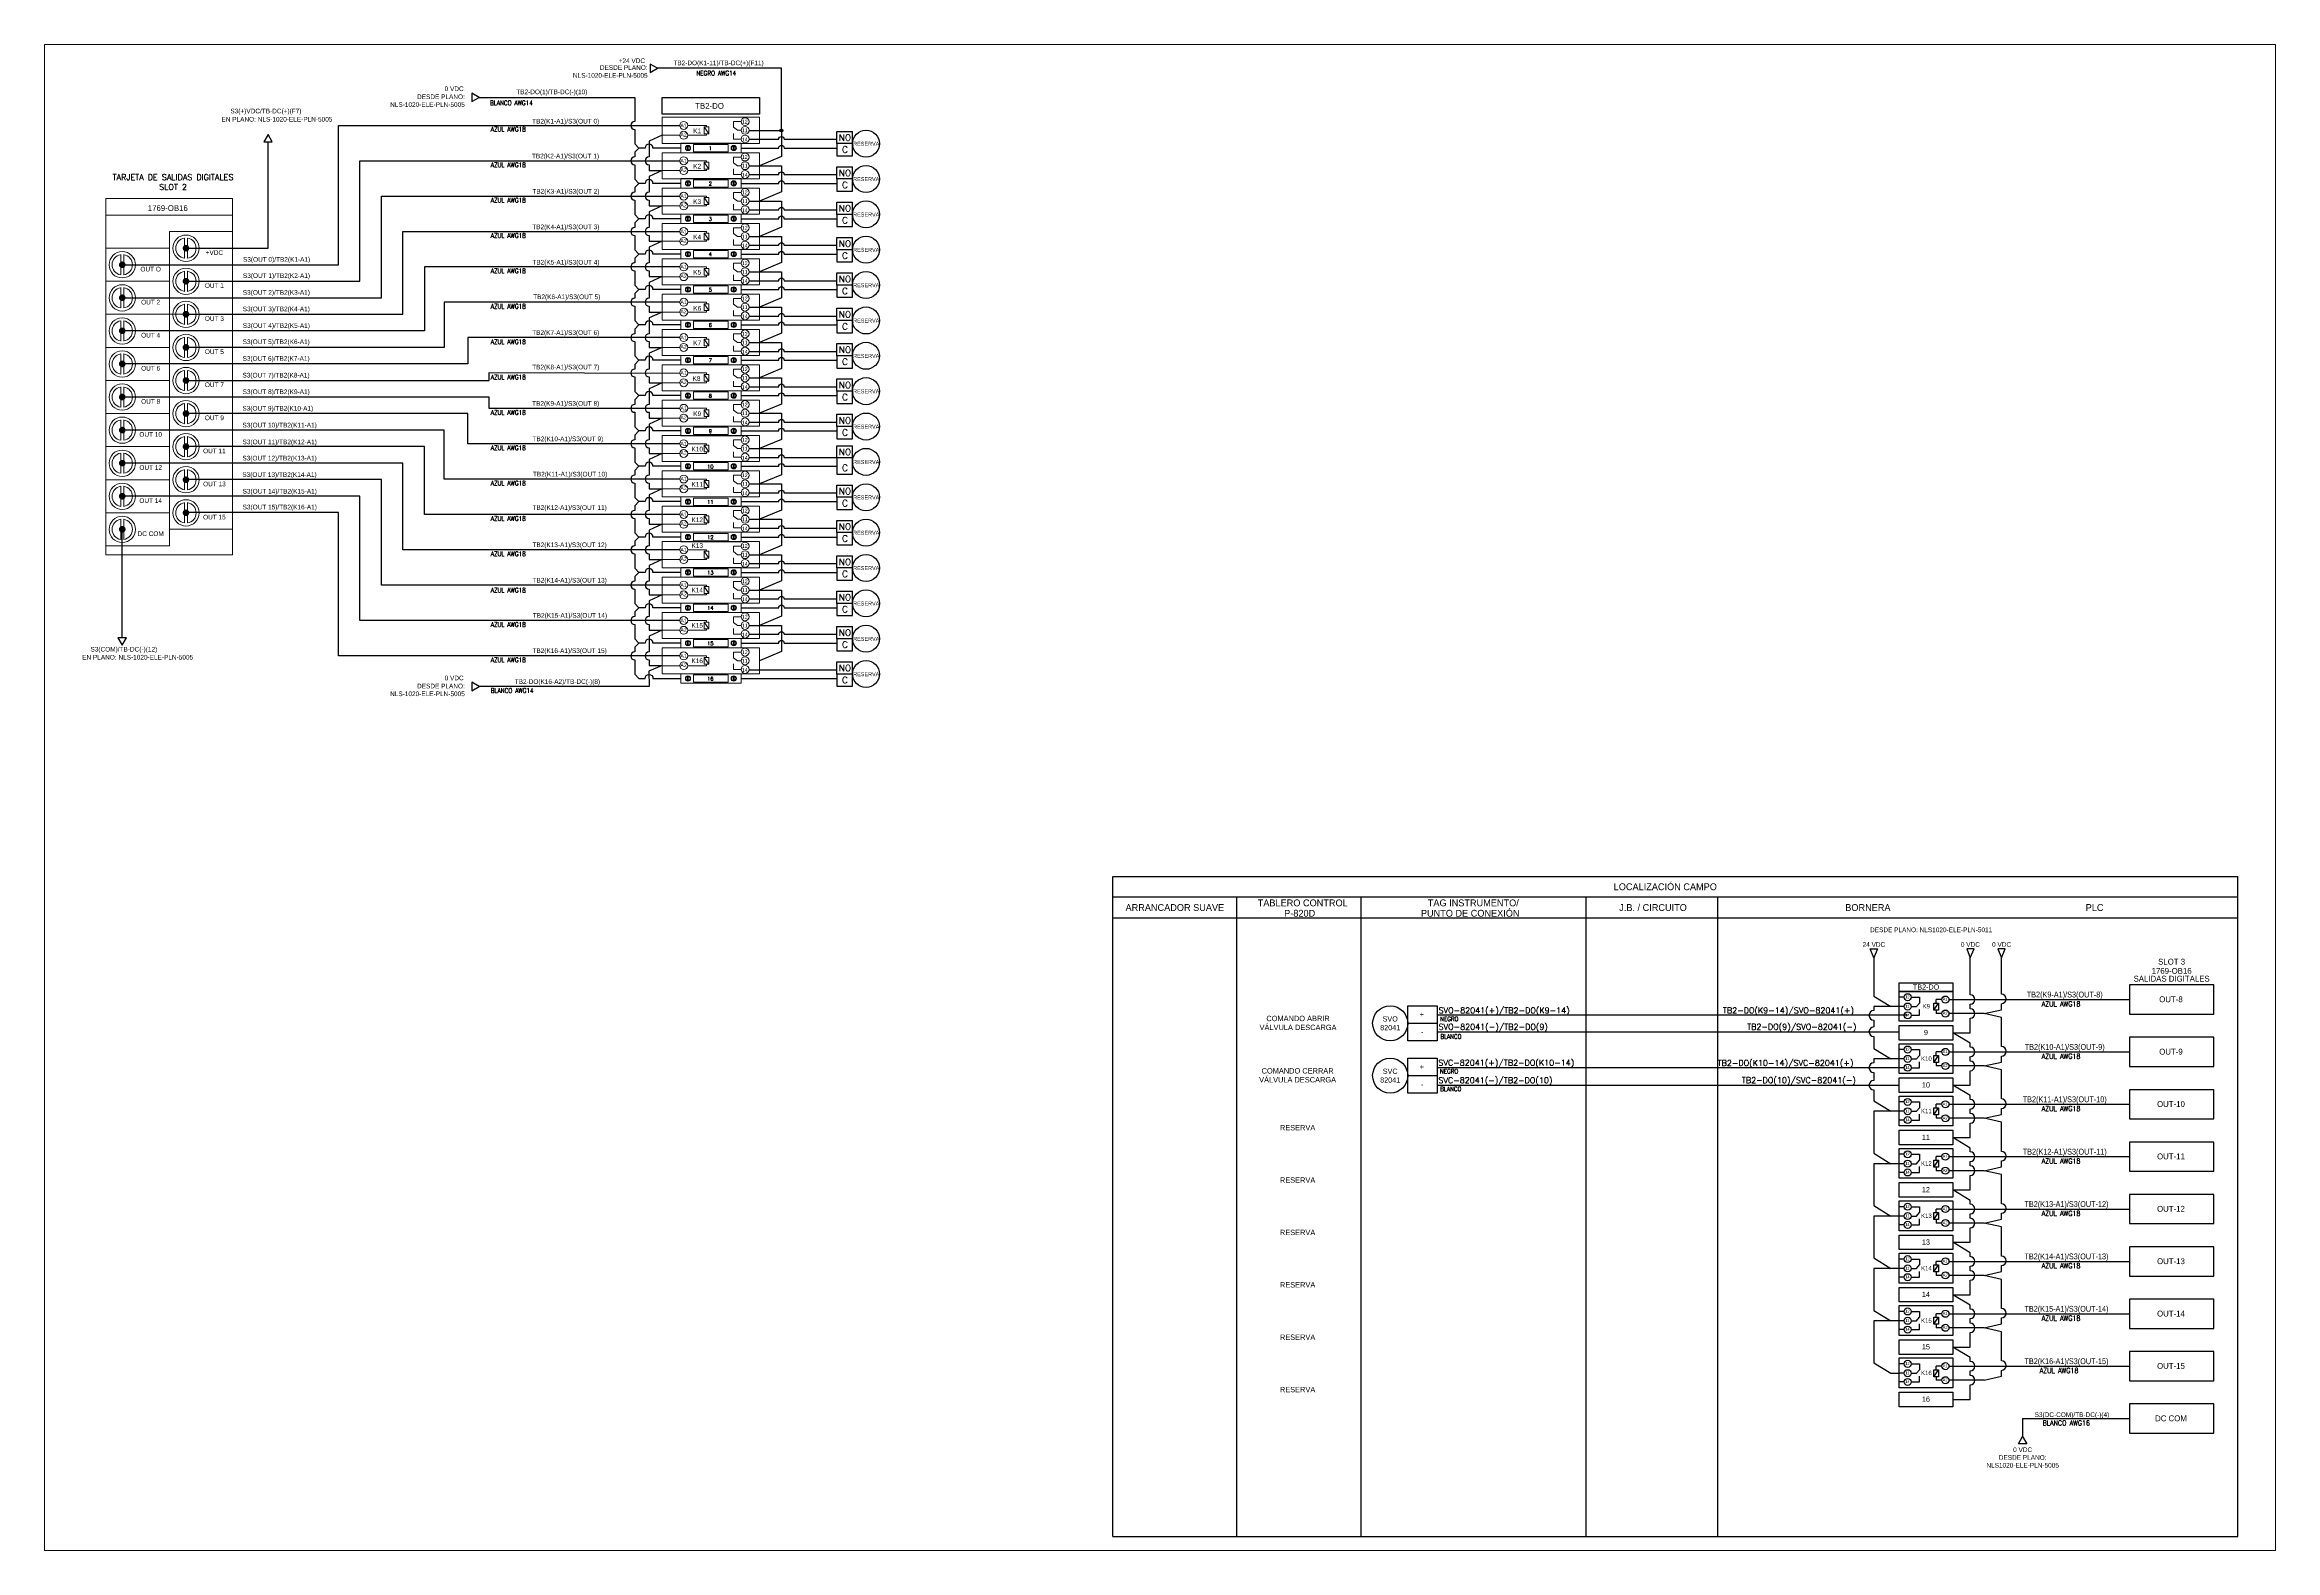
# Paper-space layout 'Layout1' of a CAD drawing. Extents: x 1.06 to 9.55, y 0.72 to 6.45.
# The model-space entities are those that its viewports show. They can reach past a viewport. Long polylines and large blocks are cut down to what shows.
import ezdxf
from ezdxf.enums import TextEntityAlignment as Align

# ---------------------------------------------------------------- set-up
doc = ezdxf.new("R2010")
doc.units = 0
doc.header["$LTSCALE"] = 0.1
doc.header["$MEASUREMENT"] = 0
doc.layers.add('05-TEXTOS', color=7, linetype='Continuous')
for name, color, linetype, lineweight in [('EL-cables', 7, 'Continuous', 20), ('EL-componentes', 7, 'Continuous', 20), ('EL-titulos 3', 7, 'Continuous', 20), ('FO-Titulo', 7, 'Continuous', 40)]:
    doc.layers.add(name, color=color, linetype=linetype, lineweight=lineweight)
doc.styles.add('F1A', font='amir.shx')
doc.styles.add('ROMANS', font='romans.shx')

# ---------------------------------------------------------------- blocks, each defined once
blk = doc.blocks.new('Relé')
for p, q in [((4165.3, 2773.8), (4113.8, 2773.8)), ((4113.8, 2773.8), (4113.8, 2760)), ((4138.4, 2765.1), (4136, 2768.7)), ((4137.2, 2768.7), (4137.2, 2769.5)), ((4151.6, 2771.5), (4155.6, 2771.5)), ((4151.6, 2771.5), (4151.6, 2768.5)), ((4153.6, 2766.9), (4151.6, 2768.5)), ((4155.6, 2766.9), (4153.6, 2766.9)), ((4165.3, 2773.8), (4165.3, 2760)), ((4165.3, 2760), (4113.8, 2760)), ((4137.2, 2765.1), (4137.2, 2764.3)), ((4151.6, 2765.2), (4151.6, 2762.3)), ((4151.6, 2762.3), (4155.6, 2762.3))]:
    blk.add_line(p, q)
at = {"flags": 128}
for points in [[(4127.3, 2769.5), (4137.2, 2769.5)], [(4113.8, 2764.3), (4123.1, 2764.3)], [(4127.3, 2764.3), (4137.2, 2764.3)]]:
    blk.add_lwpolyline(points, dxfattribs=at)
blk.add_lwpolyline([(4138.4, 2765.1), (4138.4, 2768.7), (4136, 2768.7), (4136, 2765.1)], close=True)
for centre in [(4125.2, 2769.5), (4125.2, 2764.3), (4157.7, 2771.5), (4157.7, 2766.9), (4157.7, 2762.3)]:
    blk.add_circle(centre, 2.1)
at = {"char_height": 1.5, "width": 4.565, "attachment_point": 2, "style": 'F1A'}
for s, insert in [('{\\H1.3333x;A\\H1x;1}', (4125.1, 2770.5)), ('{\\H1.3333x;A2}', (4125.1, 2765.6)), ('{\\H1.3333x;12}', (4157.5, 2772.5)), ('{\\H1.3333x;11}', (4157.5, 2767.9)), ('{\\H1.3333x;14}', (4157.5, 2763))]:
    blk.add_mtext(s, dxfattribs=dict(at, insert=insert))
blk = doc.blocks.new('A$C48F95723')
for p, q in [((0, 116.17), (0, 0)), ((0, 116.17), (43.3, 116.17)), ((43.3, 0), (43.3, 116.17)), ((43.3, 0), (43.3, 116.17)), ((21.8, 110.52), (21.8, 3.02)), ((43.3, 110.52), (21.8, 110.52)), ((26.92, 108.32), (26.92, 101.39)), ((27.94, 108.32), (27.94, 101.39)), ((21.8, 104.86), (0, 104.86)), ((5.12, 102.66), (5.12, 95.73)), ((6.15, 102.66), (6.15, 95.73)), ((26.92, 97), (26.92, 90.08)), ((27.94, 97), (27.94, 90.08)), ((5.12, 91.35), (5.12, 84.42)), ((6.15, 91.35), (6.15, 84.42)), ((26.92, 85.69), (26.92, 78.76)), ((27.94, 85.69), (27.94, 78.76)), ((5.12, 80.03), (5.12, 73.1)), ((6.15, 80.03), (6.15, 73.1)), ((5.12, 68.72), (5.12, 61.79)), ((6.15, 68.72), (6.15, 61.79)), ((26.92, 74.37), (26.92, 67.45)), ((27.94, 74.37), (27.94, 67.45)), ((26.92, 63.06), (26.92, 56.13)), ((27.94, 63.06), (27.94, 56.13)), ((5.12, 57.4), (5.12, 50.47)), ((6.15, 57.4), (6.15, 50.47)), ((5.12, 46.09), (5.12, 39.16)), ((6.15, 46.09), (6.15, 39.16)), ((26.92, 51.74), (26.92, 44.82)), ((27.94, 51.74), (27.94, 44.82)), ((26.92, 40.43), (26.92, 33.5)), ((27.94, 40.43), (27.94, 33.5)), ((5.12, 34.77), (5.12, 27.84)), ((6.15, 34.77), (6.15, 27.84)), ((5.12, 23.45), (5.12, 16.53)), ((6.15, 23.45), (6.15, 16.53)), ((26.92, 29.11), (26.92, 22.18)), ((27.94, 29.11), (27.94, 22.18)), ((26.92, 17.8), (26.92, 10.87)), ((27.94, 17.8), (27.94, 10.87)), ((5.12, 12.14), (5.12, 5.21)), ((6.15, 12.14), (6.15, 5.21))]:
    blk.add_line(p, q)
blk.add_lwpolyline([(43.3, 116.17), (0, 116.17), (0, 121.83), (43.3, 121.83)], close=True)
at = {"const_width": 1.13, "flags": 128}
for points in [[(5.07, 99.18, 1), (6.2, 99.18, 1)], [(26.87, 104.84, 1), (28, 104.84, 1)], [(26.87, 93.54, 1), (28, 93.54, 1)], [(5.07, 87.89, 1), (6.2, 87.89, 1)], [(5.07, 76.57, 1), (6.2, 76.57, 1)], [(26.87, 82.23, 1), (28, 82.23, 1)], [(26.87, 70.91, 1), (28, 70.91, 1)], [(5.07, 65.26, 1), (6.2, 65.26, 1)], [(5.07, 53.94, 1), (6.2, 53.94, 1)], [(26.87, 59.6, 1), (28, 59.6, 1)], [(26.87, 48.28, 1), (28, 48.28, 1)], [(5.07, 42.62, 1), (6.2, 42.62, 1)], [(5.07, 31.31, 1), (6.2, 31.31, 1)], [(26.87, 36.97, 1), (28, 36.97, 1)], [(26.87, 25.65, 1), (28, 25.65, 1)], [(5.07, 19.99, 1), (6.2, 19.99, 1)], [(26.87, 14.34, 1), (28, 14.34, 1)], [(5.07, 8.68, 1), (6.2, 8.68, 1)]]:
    blk.add_lwpolyline(points, format="xyb", close=True, dxfattribs=at)
at = {"flags": 128}
for points in [[(21.8, 99.18), (43.3, 99.18)], [(0, 93.54), (21.8, 93.54)], [(21.8, 87.89), (43.3, 87.89)], [(0, 82.23), (27.43, 82.23)], [(21.8, 76.57), (43.3, 76.57)], [(0, 70.91), (21.8, 70.91)], [(21.8, 65.26), (43.3, 65.26)], [(0, 59.6), (21.8, 59.6)], [(21.8, 53.94), (43.3, 53.94)], [(0, 48.28), (21.8, 48.28)], [(21.8, 42.62), (43.3, 42.62)], [(0, 36.97), (21.8, 36.97)], [(21.8, 31.31), (43.3, 31.31)], [(0, 25.65), (21.8, 25.65)], [(21.8, 19.99), (43.3, 19.99)], [(0, 14.33), (21.8, 14.33)], [(21.8, 8.68), (43.3, 8.68)], [(0, 3.02), (21.8, 3.02)], [(0, 0), (43.3, 0)]]:
    blk.add_lwpolyline(points, dxfattribs=at)
for centre in [(27.43, 104.84), (5.64, 99.18), (5.64, 87.86), (27.43, 93.52), (27.43, 82.21), (5.64, 76.55), (5.64, 65.23), (27.43, 70.89), (27.43, 59.58), (5.64, 53.92), (5.64, 42.6), (27.43, 48.26), (27.43, 36.94), (5.64, 31.29), (5.64, 19.97), (27.43, 25.63), (27.43, 14.31), (5.64, 8.66)]:
    blk.add_circle(centre, 4.5)
for centre, start, end in [((27.43, 104.84), 98.42964, 261.57036), ((27.43, 104.84), 278.42964, 81.57036), ((5.64, 99.18), 98.42964, 261.57036), ((5.64, 99.18), 278.42964, 81.57036), ((27.43, 93.52), 98.42964, 261.57036), ((27.43, 93.52), 278.42964, 81.57036), ((5.64, 87.86), 98.42964, 261.57036), ((5.64, 87.86), 278.42964, 81.57036), ((27.43, 82.21), 98.42964, 261.57036), ((27.43, 82.21), 278.42964, 81.57036), ((5.64, 76.55), 98.42964, 261.57036), ((5.64, 76.55), 278.42964, 81.57036), ((5.64, 65.23), 98.42964, 261.57036), ((5.64, 65.23), 278.42964, 81.57036), ((27.43, 70.89), 98.42964, 261.57036), ((27.43, 70.89), 278.42964, 81.57036), ((27.43, 59.58), 98.42964, 261.57036), ((27.43, 59.58), 278.42964, 81.57036), ((5.64, 53.92), 98.42964, 261.57036), ((5.64, 53.92), 278.42964, 81.57036), ((5.64, 42.6), 98.42964, 261.57036), ((5.64, 42.6), 278.42964, 81.57036), ((27.43, 48.26), 98.42964, 261.57036), ((27.43, 48.26), 278.42964, 81.57036), ((27.43, 36.94), 98.42964, 261.57036), ((27.43, 36.94), 278.42964, 81.57036), ((5.64, 31.29), 98.42964, 261.57036), ((5.64, 31.29), 278.42964, 81.57036), ((5.64, 19.97), 98.42964, 261.57036), ((5.64, 19.97), 278.42964, 81.57036), ((27.43, 25.63), 98.42964, 261.57036), ((27.43, 25.63), 278.42964, 81.57036), ((27.43, 14.31), 98.42964, 261.57036), ((27.43, 14.31), 278.42964, 81.57036), ((5.64, 8.66), 98.42964, 261.57036), ((5.64, 8.66), 278.42964, 81.57036)]:
    blk.add_arc(centre, 3.48, start, end)
at = {"layer": 'EL-titulos 3', "style": 'F1A'}
blk.add_text('1769-OB16', height=2, dxfattribs=at).set_placement((21.21, 117.56), align=Align.CENTER)
for s, p in [('+VDC', (37.14, 103.35)), ('OUT O', (15.35, 97.69)), ('OUT 1', (37.14, 92.06)), ('OUT 2', (15.35, 86.4)), ('OUT 3', (37.14, 80.77)), ('OUT 4', (15.35, 75.09)), ('OUT 5', (37.14, 69.45)), ('OUT 6', (15.35, 63.77)), ('OUT 7', (37.14, 58.13)), ('OUT 8', (15.35, 52.45)), ('OUT 9', (37.14, 46.82)), ('OUT 10', (15.35, 41.14)), ('OUT 12', (15.36, 29.82)), ('OUT 11', (37.14, 35.5)), ('OUT 13', (37.16, 24.19)), ('OUT 14', (15.35, 18.51)), ('DC COM', (15.35, 7.19)), ('OUT 15', (37.14, 12.87))]:
    blk.add_text(s, height=1.6, dxfattribs=at).set_placement(p, align=Align.MIDDLE_CENTER)
blk = doc.blocks.new('A$C5F34184E')
for p, q in [((-14, 0), (14, 0)), ((-14, 0), (-14, -4.4)), ((-14, -4.4), (14, -4.4)), ((-10.8, -1.2), (-10.8, -3.1)), ((-10.5, -1.2), (-10.5, -3.1)), ((10.5, -1.2), (10.5, -3.1)), ((10.8, -1.2), (10.8, -3.1)), ((14, 0), (14, -4.4))]:
    blk.add_line(p, q)
blk.add_lwpolyline([(-8, -0.5), (8, -0.5), (8, -3.9), (-8, -3.9)], close=True)
for centre in [(-10.6, -2.2), (10.6, -2.2)]:
    blk.add_circle(centre, 1.22)
for centre, start, end in [((-10.6, -2.2), 98.4296, 261.5704), ((-10.6, -2.2), 278.4296, 81.5704), ((10.6, -2.2), 98.4296, 261.5704), ((10.6, -2.2), 278.4296, 81.5704)]:
    blk.add_arc(centre, 0.941, start, end)
blk = doc.blocks.new('RELÉ ELEC')
at = {"lineweight": 25}
for p, q in [((4978.89, 64.45), (4997.29, 64.45)), ((4983.01, 62.45), (4985.81, 62.45)), ((4985.81, 62.45), (4985.81, 60.45)), ((4991.52, 60.45), (4991.52, 61.65)), ((4993.52, 61.65), (4991.52, 61.65)), ((4983.01, 59.25), (4984.81, 59.25)), ((4983.01, 56.25), (4985.81, 56.25)), ((4984.81, 59.25), (4985.81, 60.45)), ((4985.81, 56.25), (4985.81, 58.25)), ((4990.72, 60.45), (4992.32, 60.45)), ((4990.72, 58.05), (4990.72, 60.45)), ((4990.72, 58.05), (4992.32, 60.45)), ((4992.32, 58.05), (4990.72, 58.05)), ((4991.52, 58.05), (4991.52, 56.85)), ((4993.52, 56.85), (4991.52, 56.85)), ((4992.32, 60.45), (4992.32, 58.05)), ((4997.29, 56.85), (4995.92, 56.85))]:
    blk.add_line(p, q, dxfattribs=at)
at = {"ltscale": 0.1}
for p, q in [((4980.61, 62.45), (4978.89, 62.45)), ((4995.92, 61.65), (4997.29, 61.65)), ((4980.61, 59.25), (4978.89, 59.25)), ((4980.61, 56.25), (4978.89, 56.25))]:
    blk.add_line(p, q, dxfattribs=at)
at = {"lineweight": 25}
blk.add_lwpolyline([(4997.29, 64.45), (4997.29, 54.25), (4978.89, 54.25), (4978.89, 64.45)], dxfattribs=at)
for centre in [(4981.81, 62.45), (4994.72, 61.65), (4981.81, 59.25), (4981.81, 56.25), (4994.72, 56.85)]:
    blk.add_circle(centre, 1.2, dxfattribs=at)
at = {"lineweight": 25, "style": 'F1A'}
for s, p in [('12', (4981.71, 62.55)), ('A1', (4994.62, 61.75)), ('11', (4981.71, 59.35)), ('14', (4981.71, 56.35)), ('A2', (4994.62, 56.95))]:
    blk.add_text(s, height=1, dxfattribs=at).set_placement(p, align=Align.MIDDLE_CENTER)

msp = doc.modelspace()

# ---------------------------------------------------------------- hatches: boundary and pattern name
at = {"layer": 'EL-cables', "lineweight": 25}
h = msp.add_hatch(color=256, dxfattribs=at)
h.dxf.hatch_style = 1
h.paths.add_polyline_path([(4591.69, 128.26, 1), (4590.69, 128.26, 1)])

# ---------------------------------------------------------------- linework, layer by layer
at = {"lineweight": 25}
for p, q in [((4610.16, 127.94), (4615.5, 127.94)), ((4610.16, 123.76), (4610.16, 127.94)), ((4610.16, 123.76), (4610.16, 127.94)), ((4615.52, 123.76), (4610.16, 123.76)), ((4615.52, 123.76), (4610.16, 123.76)), ((4610.16, 123.76), (4610.16, 119.57)), ((4615.52, 123.76), (4610.16, 123.76)), ((4615.52, 123.76), (4610.16, 123.76)), ((4610.16, 123.76), (4610.16, 119.57)), ((4615.5, 119.57), (4615.5, 127.94)), ((4610.16, 119.57), (4615.5, 119.57)), ((4610.16, 115.85), (4615.5, 115.85)), ((4610.16, 111.66), (4610.16, 115.85)), ((4610.16, 111.66), (4610.16, 115.85)), ((4615.5, 107.47), (4615.5, 115.85)), ((4615.52, 111.66), (4610.16, 111.66)), ((4615.52, 111.66), (4610.16, 111.66)), ((4610.16, 111.66), (4610.16, 107.47)), ((4615.52, 111.66), (4610.16, 111.66)), ((4615.52, 111.66), (4610.16, 111.66)), ((4610.16, 111.66), (4610.16, 107.47)), ((4610.16, 107.47), (4615.5, 107.47)), ((4610.16, 103.75), (4615.5, 103.75)), ((4610.16, 99.56), (4610.16, 103.75)), ((4610.16, 99.56), (4610.16, 103.75)), ((4615.52, 99.56), (4610.16, 99.56)), ((4615.52, 99.56), (4610.16, 99.56)), ((4610.16, 99.56), (4610.16, 95.38)), ((4615.52, 99.56), (4610.16, 99.56)), ((4615.52, 99.56), (4610.16, 99.56)), ((4610.16, 99.56), (4610.16, 95.38)), ((4615.5, 95.38), (4615.5, 103.75)), ((4610.16, 95.38), (4615.5, 95.38)), ((4610.16, 91.65), (4615.5, 91.65)), ((4610.16, 87.47), (4610.16, 91.65)), ((4610.16, 87.47), (4610.16, 91.65)), ((4615.5, 83.28), (4615.5, 91.65)), ((4615.52, 87.47), (4610.16, 87.47)), ((4615.52, 87.47), (4610.16, 87.47)), ((4610.16, 87.47), (4610.16, 83.28)), ((4615.52, 87.47), (4610.16, 87.47)), ((4615.52, 87.47), (4610.16, 87.47)), ((4610.16, 87.47), (4610.16, 83.28)), ((4610.16, 83.28), (4615.5, 83.28)), ((4610.16, 79.56), (4615.5, 79.56)), ((4610.16, 75.37), (4610.16, 79.56)), ((4610.16, 75.37), (4610.16, 79.56)), ((4615.5, 71.18), (4615.5, 79.56)), ((4615.52, 75.37), (4610.16, 75.37)), ((4615.52, 75.37), (4610.16, 75.37)), ((4610.16, 75.37), (4610.16, 71.18)), ((4615.52, 75.37), (4610.16, 75.37)), ((4615.52, 75.37), (4610.16, 75.37)), ((4610.16, 75.37), (4610.16, 71.18)), ((4610.16, 71.18), (4615.5, 71.18)), ((4610.16, 67.46), (4615.5, 67.46)), ((4610.16, 63.27), (4610.16, 67.46)), ((4610.16, 63.27), (4610.16, 67.46)), ((4615.52, 63.27), (4610.16, 63.27)), ((4615.52, 63.27), (4610.16, 63.27)), ((4610.16, 63.27), (4610.16, 59.09)), ((4615.52, 63.27), (4610.16, 63.27)), ((4615.52, 63.27), (4610.16, 63.27)), ((4610.16, 63.27), (4610.16, 59.09)), ((4615.5, 59.09), (4615.5, 67.46)), ((4610.16, 59.09), (4615.5, 59.09)), ((4610.16, 55.36), (4615.5, 55.36)), ((4610.16, 51.18), (4610.16, 55.36)), ((4610.16, 51.18), (4610.16, 55.36)), ((4615.5, 46.99), (4615.5, 55.36)), ((4615.52, 51.18), (4610.16, 51.18)), ((4615.52, 51.18), (4610.16, 51.18)), ((4610.16, 51.18), (4610.16, 46.99)), ((4615.52, 51.18), (4610.16, 51.18)), ((4615.52, 51.18), (4610.16, 51.18)), ((4610.16, 51.18), (4610.16, 46.99)), ((4610.16, 46.99), (4615.5, 46.99)), ((4610.16, 43.27), (4615.5, 43.27)), ((4610.16, 39.08), (4610.16, 43.27)), ((4610.16, 39.08), (4610.16, 43.27)), ((4615.52, 39.08), (4610.16, 39.08)), ((4615.52, 39.08), (4610.16, 39.08)), ((4610.16, 39.08), (4610.16, 34.89)), ((4615.52, 39.08), (4610.16, 39.08)), ((4615.52, 39.08), (4610.16, 39.08)), ((4610.16, 39.08), (4610.16, 34.89)), ((4615.5, 34.89), (4615.5, 43.27)), ((4610.16, 34.89), (4615.5, 34.89)), ((4610.16, 31.17), (4615.5, 31.17)), ((4610.16, 26.98), (4610.16, 31.17)), ((4610.16, 26.98), (4610.16, 31.17)), ((4615.5, 22.8), (4615.5, 31.17)), ((4615.52, 26.98), (4610.16, 26.98)), ((4615.52, 26.98), (4610.16, 26.98)), ((4610.16, 26.98), (4610.16, 22.8)), ((4615.52, 26.98), (4610.16, 26.98)), ((4615.52, 26.98), (4610.16, 26.98)), ((4610.16, 26.98), (4610.16, 22.8)), ((4610.16, 22.8), (4615.5, 22.8)), ((4610.16, 20.42), (4615.5, 20.42)), ((4610.16, 16.23), (4610.16, 20.42)), ((4610.16, 16.23), (4610.16, 20.42)), ((4615.52, 16.23), (4610.16, 16.23)), ((4615.52, 16.23), (4610.16, 16.23)), ((4615.52, 16.23), (4610.16, 16.23)), ((4615.52, 16.23), (4610.16, 16.23)), ((4610.16, 16.23), (4610.16, 10.7)), ((4615.5, 10.7), (4615.5, 20.42)), ((4610.16, 14.89), (4610.16, 10.7)), ((4610.16, 10.7), (4615.5, 10.7)), ((4610.16, 6.98), (4615.5, 6.98)), ((4610.16, 2.79), (4610.16, 6.98)), ((4610.16, 2.79), (4610.16, 6.98)), ((4615.52, 2.79), (4610.16, 2.79)), ((4615.52, 2.79), (4610.16, 2.79)), ((4610.16, 2.79), (4610.16, -1.4)), ((4615.52, 2.79), (4610.16, 2.79)), ((4615.52, 2.79), (4610.16, 2.79)), ((4610.16, 2.79), (4610.16, -1.4)), ((4615.5, -1.4), (4615.5, 6.98)), ((4610.16, -1.4), (4615.5, -1.4)), ((4610.16, -5.12), (4615.5, -5.12)), ((4610.16, -9.3), (4610.16, -5.12)), ((4610.16, -9.3), (4610.16, -5.12)), ((4615.5, -13.49), (4615.5, -5.12)), ((4615.52, -9.3), (4610.16, -9.3)), ((4615.52, -9.3), (4610.16, -9.3)), ((4610.16, -9.3), (4610.16, -13.49)), ((4615.52, -9.3), (4610.16, -9.3)), ((4615.52, -9.3), (4610.16, -9.3)), ((4610.16, -9.3), (4610.16, -13.49)), ((4610.16, -13.49), (4615.5, -13.49)), ((4610.16, -17.21), (4615.5, -17.21)), ((4610.16, -21.4), (4610.16, -17.21)), ((4610.16, -21.4), (4610.16, -17.21)), ((4615.52, -21.4), (4610.16, -21.4)), ((4615.52, -21.4), (4610.16, -21.4)), ((4610.16, -21.4), (4610.16, -25.59)), ((4615.52, -21.4), (4610.16, -21.4)), ((4615.52, -21.4), (4610.16, -21.4)), ((4610.16, -21.4), (4610.16, -25.59)), ((4615.5, -25.59), (4615.5, -17.21)), ((4610.16, -25.59), (4615.5, -25.59)), ((4610.16, -29.31), (4615.5, -29.31)), ((4610.16, -33.5), (4610.16, -29.31)), ((4610.16, -33.5), (4610.16, -29.31)), ((4615.5, -37.68), (4615.5, -29.31)), ((4615.52, -33.5), (4610.16, -33.5)), ((4615.52, -33.5), (4610.16, -33.5)), ((4610.16, -33.5), (4610.16, -37.68)), ((4615.52, -33.5), (4610.16, -33.5)), ((4615.52, -33.5), (4610.16, -33.5)), ((4610.16, -33.5), (4610.16, -37.68)), ((4610.16, -37.68), (4615.5, -37.68)), ((4610.16, -41.41), (4615.5, -41.41)), ((4610.16, -45.59), (4610.16, -41.41)), ((4610.16, -45.59), (4610.16, -41.41)), ((4615.52, -45.59), (4610.16, -45.59)), ((4615.52, -45.59), (4610.16, -45.59)), ((4610.16, -45.59), (4610.16, -49.78)), ((4615.52, -45.59), (4610.16, -45.59)), ((4615.52, -45.59), (4610.16, -45.59)), ((4610.16, -45.59), (4610.16, -49.78)), ((4615.5, -49.78), (4615.5, -41.41)), ((4610.16, -49.78), (4615.5, -49.78)), ((4610.16, -53.5), (4615.5, -53.5)), ((4610.16, -57.69), (4610.16, -53.5)), ((4610.16, -57.69), (4610.16, -53.5)), ((4615.52, -57.69), (4610.16, -57.69)), ((4615.52, -57.69), (4610.16, -57.69)), ((4610.16, -57.69), (4610.16, -61.88)), ((4615.52, -57.69), (4610.16, -57.69)), ((4615.52, -57.69), (4610.16, -57.69)), ((4610.16, -57.69), (4610.16, -61.88)), ((4615.5, -61.88), (4615.5, -53.5)), ((4610.16, -61.88), (4615.5, -61.88)), ((4704.53, -126.91), (5089.26, -126.91)), ((4704.53, -352.75), (4704.53, -126.91)), ((5089.26, -352.75), (5089.26, -126.91)), ((5089.26, -134), (4704.53, -134)), ((4746.93, -352.75), (4746.93, -134)), ((4789.33, -134), (4789.33, -352.75)), ((4866.39, -352.75), (4866.39, -134)), ((4911.26, -134), (4911.26, -352.75)), ((4704.53, -141.1), (5089.26, -141.1)), ((4997.72, -167.39), (4997.72, -154.72)), ((5008.4, -167.2), (5008.4, -154.72)), ((4815.45, -171.16), (4815.45, -183.15)), ((4973.43, -171.42), (4964.73, -171.42)), ((4964.73, -171.42), (4964.73, -172.79)), ((4991.83, -169.02), (5052.2, -169.02)), ((5002.5, -173.82), (4991.83, -173.82)), ((4997.72, -172.19), (4997.72, -170.65)), ((4997.72, -180.4), (4997.72, -175.45)), ((4964.73, -176.05), (4964.73, -178.41)), ((4964.73, -181.66), (4964.73, -185.75)), ((4991.83, -180.4), (4997.72, -180.4)), ((4997.72, -183.98), (4991.83, -180.4)), ((4815.45, -189.07), (4815.45, -201.06)), ((4964.73, -185.75), (4970.63, -189.34)), ((4991.83, -186.94), (5052.2, -186.94)), ((4997.72, -185.31), (4997.72, -183.98)), ((4997.72, -190.11), (4997.72, -188.56)), ((5002.5, -191.74), (4991.83, -191.74)), ((4997.72, -201.9), (4991.83, -198.31)), ((4991.83, -198.31), (4997.72, -198.31)), ((4997.72, -198.31), (4997.72, -193.36)), ((4991.83, -204.85), (5052.2, -204.85)), ((4997.72, -203.23), (4997.72, -201.9)), ((5002.5, -209.65), (4991.83, -209.65)), ((4997.72, -208.03), (4997.72, -206.48)), ((4997.72, -216.23), (4997.72, -211.28)), ((4997.72, -219.81), (4991.83, -216.23)), ((4991.83, -216.23), (4997.72, -216.23)), ((4997.72, -221.14), (4997.72, -219.81)), ((4991.83, -222.77), (5052.2, -222.77)), ((5002.5, -227.57), (4991.83, -227.57)), ((4997.72, -225.94), (4997.72, -224.4)), ((4997.72, -237.73), (4991.83, -234.15)), ((4991.83, -234.15), (4997.72, -234.15)), ((4997.72, -234.15), (4997.72, -229.2)), ((4991.83, -240.69), (5052.2, -240.69)), ((4997.72, -239.06), (4997.72, -237.73)), ((4997.72, -243.86), (4997.72, -242.32)), ((5002.5, -245.49), (4991.83, -245.49)), ((4997.72, -252.07), (4997.72, -247.12)), ((4997.72, -255.65), (4991.83, -252.07)), ((4991.83, -252.07), (4997.72, -252.07)), ((4991.83, -258.61), (5052.2, -258.61)), ((4997.72, -256.98), (4997.72, -255.65)), ((5002.5, -263.41), (4991.83, -263.41)), ((4997.72, -261.78), (4997.72, -260.23)), ((4997.72, -269.98), (4997.72, -265.03)), ((4997.72, -273.57), (4991.83, -269.98)), ((4991.83, -269.98), (4997.72, -269.98)), ((4997.72, -274.9), (4997.72, -273.57)), ((4991.83, -276.52), (5052.2, -276.52)), ((5002.5, -281.32), (4991.83, -281.32)), ((4997.72, -279.7), (4997.72, -278.15)), ((4997.72, -291.48), (4991.83, -287.9)), ((4991.83, -287.9), (4997.72, -287.9)), ((4997.72, -287.9), (4997.72, -282.95)), ((4991.83, -294.44), (5052.2, -294.44)), ((4997.72, -292.81), (4997.72, -291.48)), ((4997.72, -297.61), (4997.72, -296.07)), ((5002.5, -299.24), (4991.83, -299.24)), ((4997.72, -305.82), (4997.72, -300.87)), ((4991.83, -305.82), (4997.72, -305.82)), ((5015.66, -312.36), (5052.2, -312.36)), ((4704.53, -352.75), (5089.26, -352.75))]:
    msp.add_line(p, q, dxfattribs=at)
at = {"lineweight": 25, "ltscale": 0.1}
for p, q in [((4976.23, -174.42), (4815.45, -174.42)), ((4815.45, -180.04), (4973.43, -180.04)), ((5015.66, -312.36), (5015.66, -318.53))]:
    msp.add_line(p, q, dxfattribs=at)
at = {"ltscale": 0.1}
for points in [[(4487.85, 139.59), (4541.02, 139.59), (4541.02, 131.32, 1), (4541.02, 128.61), (4541.02, 123.68), (4542.45, 122.25), (4541.02, 120.82), (4541.02, 119.23, 1), (4541.02, 116.52), (4541.02, 111.59), (4542.45, 110.16), (4541.02, 108.73), (4541.02, 107.13, 1), (4541.02, 104.42), (4541.02, 99.49), (4542.45, 98.06), (4541.02, 96.63), (4541.02, 95.03, 1), (4541.02, 92.32), (4541.02, 87.4), (4542.45, 85.96), (4541.02, 84.53), (4541.02, 82.94, 1), (4541.02, 80.23), (4541.02, 75.3), (4542.45, 73.87), (4541.02, 72.44), (4541.02, 70.84, 1), (4541.02, 68.13), (4541.02, 63.2), (4542.45, 61.77), (4541.02, 60.34), (4541.02, 58.74, 1), (4541.02, 56.03), (4541.02, 51.11), (4542.45, 49.68), (4541.02, 48.24), (4541.02, 46.65, 1), (4541.02, 43.94), (4541.02, 39.01), (4542.45, 37.58), (4541.02, 36.15), (4541.02, 34.55, 1), (4541.02, 31.84), (4541.02, 26.91), (4542.45, 25.48), (4541.02, 24.05), (4541.02, 22.46, 1), (4541.02, 19.75), (4541.02, 14.82), (4542.45, 13.39), (4541.02, 11.96), (4541.02, 10.36, 1), (4541.02, 7.65), (4541.02, 2.72), (4542.45, 1.29), (4541.02, -0.14), (4541.02, -1.74, 1), (4541.02, -4.45), (4541.02, -9.38), (4542.45, -10.81), (4541.02, -12.24), (4541.02, -13.83, 1), (4541.02, -16.54), (4541.02, -21.47), (4542.45, -22.9), (4541.02, -24.33), (4541.02, -25.93, 1), (4541.02, -28.64), (4541.02, -33.57), (4542.45, -35), (4541.02, -36.43), (4541.02, -38.03, 1), (4541.02, -40.74), (4541.02, -45.67), (4542.45, -47.1), (4541.02, -48.53), (4541.02, -50.12, 1), (4541.02, -52.83), (4541.02, -57.76), (4542.45, -59.19), (4544.56, -59.19, -1), (4547.27, -59.19), (4556.72, -59.19)], [(4556.72, 122.25), (4547.27, 122.25, 1), (4544.56, 122.25), (4542.45, 122.25)], [(4556.72, 110.16), (4547.27, 110.16, 1), (4544.56, 110.16), (4542.45, 110.16)], [(4556.72, 98.06), (4547.27, 98.06, 1), (4544.56, 98.06), (4542.45, 98.06)], [(4556.72, 85.96), (4547.27, 85.96, 1), (4544.56, 85.96), (4542.45, 85.96)], [(4556.72, 73.87), (4547.27, 73.87, 1), (4544.56, 73.87), (4542.45, 73.87)], [(4556.72, 61.77), (4547.27, 61.77, 1), (4544.56, 61.77), (4542.45, 61.77)], [(4556.72, 49.68), (4547.27, 49.68, 1), (4544.56, 49.68), (4542.45, 49.68)], [(4556.72, 37.58), (4547.27, 37.58, 1), (4544.56, 37.58), (4542.45, 37.58)], [(4556.72, 25.48), (4547.27, 25.48, 1), (4544.56, 25.48), (4542.45, 25.48)], [(4556.72, 13.39), (4547.27, 13.39, 1), (4544.56, 13.39), (4542.45, 13.39)], [(4556.72, 1.29), (4547.27, 1.29, 1), (4544.56, 1.29), (4542.45, 1.29)], [(4556.72, -10.81), (4547.27, -10.81, 1), (4544.56, -10.81), (4542.45, -10.81)], [(4556.72, -22.9), (4547.27, -22.9, 1), (4544.56, -22.9), (4542.45, -22.9)], [(4556.72, -35), (4547.27, -35, 1), (4544.56, -35), (4542.45, -35)], [(4556.72, -47.1), (4547.27, -47.1, 1), (4544.56, -47.1), (4542.45, -47.1)]]:
    msp.add_lwpolyline(points, format="xyb", dxfattribs=at)
for points in [[(4580.11, 116.21), (4591.19, 116.21), (4591.19, 107.26), (4583.7, 104.11)], [(4580.11, 104.11), (4591.19, 104.11), (4591.19, 95.16), (4583.7, 92.01)], [(4580.11, 92.01), (4591.19, 92.01), (4591.19, 83.06), (4583.7, 79.92)], [(4580.11, 79.92), (4591.19, 79.92), (4591.19, 70.97), (4583.7, 67.82)], [(4580.11, 67.82), (4591.19, 67.82), (4591.19, 58.87), (4583.7, 55.72)], [(4580.11, 55.72), (4591.19, 55.72), (4591.19, 46.78), (4583.7, 43.63)], [(4580.11, 43.63), (4591.19, 43.63), (4591.19, 34.68), (4583.7, 31.53)], [(4580.11, 31.53), (4591.19, 31.53), (4591.19, 22.58), (4583.7, 19.43)], [(4580.11, 19.43), (4591.19, 19.43), (4591.19, 10.49), (4583.7, 7.34)], [(4580.11, 7.34), (4591.19, 7.34), (4591.19, -1.61), (4583.7, -4.76)], [(4580.11, -4.76), (4591.19, -4.76), (4591.19, -13.71), (4583.7, -16.85)], [(4580.11, -16.85), (4591.19, -16.85), (4591.19, -25.8), (4583.7, -28.95)], [(4580.11, -28.95), (4591.19, -28.95), (4591.19, -37.9), (4583.7, -41.05)], [(4580.11, -41.05), (4591.19, -41.05), (4591.19, -50), (4583.7, -53.14)]]:
    msp.add_lwpolyline(points, dxfattribs=at)
at = {"lineweight": 25, "ltscale": 0.1}
for points in [[(4556.45, 33.2), (4491.25, 33.2), (4491.25, 37.08), (4365.77, 37.08)], [(4815.45, -192.31), (4973.43, -192.31)], [(4815.45, -198.33), (4973.43, -198.31)]]:
    msp.add_lwpolyline(points, dxfattribs=at)
at = {"lineweight": 25, "ltscale": 100}
msp.add_lwpolyline([(4966.04, -151.64), (4964.73, -154.72), (4963.54, -151.64), (4966.04, -151.64)], dxfattribs=at)
at = {"lineweight": 25}
for points in [[(4997.72, -154.72), (4999.03, -151.64), (4996.53, -151.64)], [(5008.4, -154.72), (5009.71, -151.64), (5007.21, -151.64)], [(5081.07, -164.02), (5052.2, -164.02), (5052.2, -174.01), (5081.07, -174.01)], [(5081.07, -181.94), (5052.2, -181.94), (5052.2, -191.93), (5081.07, -191.93)], [(5081.07, -199.86), (5052.2, -199.86), (5052.2, -209.85), (5081.07, -209.85)], [(5081.07, -217.78), (5052.2, -217.78), (5052.2, -227.77), (5081.07, -227.77)], [(5081.07, -235.69), (5052.2, -235.69), (5052.2, -245.69), (5081.07, -245.69)], [(5081.07, -253.61), (5052.2, -253.61), (5052.2, -263.6), (5081.07, -263.6)], [(5081.07, -271.53), (5052.2, -271.53), (5052.2, -281.52), (5081.07, -281.52)], [(5081.07, -289.45), (5052.2, -289.45), (5052.2, -299.44), (5081.07, -299.44)], [(5081.07, -307.36), (5052.2, -307.36), (5052.2, -317.36), (5081.07, -317.36)]]:
    msp.add_lwpolyline(points, close=True, dxfattribs=at)
for points in [[(4964.73, -154.72), (4964.73, -167.84), (4970.63, -171.42)], [(4815.45, -183.15), (4805.37, -183.15), (4805.37, -171.16)], [(4805.37, -171.16), (4815.45, -171.16)], [(4805.37, -177.15), (4815.45, -177.15)], [(4815.45, -201.06), (4805.37, -201.06), (4805.37, -189.07)], [(4805.37, -189.07), (4815.45, -189.07)], [(4973.43, -189.34), (4964.73, -189.34), (4964.73, -190.71)], [(4805.37, -195.06), (4815.45, -195.06)], [(4964.73, -193.97), (4964.73, -196.7)], [(4964.73, -199.95), (4964.73, -203.67), (4970.63, -207.25)], [(4973.43, -207.25), (4964.73, -207.25), (4964.73, -221.59), (4970.63, -225.17)], [(4973.43, -225.17), (4964.73, -225.17), (4964.73, -239.51), (4970.63, -243.09)], [(4973.43, -243.09), (4964.73, -243.09), (4964.73, -257.43), (4970.63, -261.01)], [(4973.43, -261.01), (4964.73, -261.01), (4964.73, -275.34), (4970.63, -278.92)], [(4973.43, -278.92), (4964.73, -278.92), (4964.73, -293.26), (4970.63, -296.84), (4973.43, -296.84)]]:
    msp.add_lwpolyline(points, dxfattribs=at)
msp.add_lwpolyline([(5002.5, -299.24), (5008.4, -297.91), (5008.4, -295.87, 1), (5008.4, -292.62), (5008.4, -282.66), (5002.5, -281.32), (5008.4, -279.99), (5008.4, -277.96, 1), (5008.4, -274.7), (5008.4, -264.74), (5002.5, -263.41), (5008.4, -262.07), (5008.4, -260.04, 1), (5008.4, -256.78), (5008.4, -246.82), (5002.5, -245.49), (5008.4, -244.16), (5008.4, -242.12, 1), (5008.4, -238.87), (5008.4, -228.91), (5002.5, -227.57), (5008.4, -226.24), (5008.4, -224.2, 1), (5008.4, -220.95), (5008.4, -210.99), (5002.5, -209.65), (5008.4, -208.32), (5008.4, -206.29, 1), (5008.4, -203.03), (5008.4, -193.07), (5002.5, -191.74), (5008.4, -190.4), (5008.4, -188.37, 1), (5008.4, -185.11), (5008.4, -175.15), (5002.5, -173.82), (5008.4, -172.49), (5008.4, -170.45, 1), (5008.4, -167.2), (5008.4, -161.27)], format="xyb", dxfattribs=at)
at = {"ltscale": 0.1}
for points in [[(4973.43, -177.9), (4991.83, -177.9), (4991.83, -182.89), (4973.43, -182.89)], [(4973.43, -195.82), (4991.83, -195.82), (4991.83, -200.81), (4973.43, -200.81)], [(4973.43, -213.73), (4991.83, -213.73), (4991.83, -218.73), (4973.43, -218.73)], [(4973.43, -231.65), (4991.83, -231.65), (4991.83, -236.65), (4973.43, -236.65)], [(4973.43, -249.57), (4991.83, -249.57), (4991.83, -254.56), (4973.43, -254.56)], [(4973.43, -267.49), (4991.83, -267.49), (4991.83, -272.48), (4973.43, -272.48)], [(4973.43, -285.4), (4991.83, -285.4), (4991.83, -290.4), (4973.43, -290.4)], [(4973.43, -303.32), (4991.83, -303.32), (4991.83, -308.32), (4973.43, -308.32)]]:
    msp.add_lwpolyline(points, close=True, dxfattribs=at)
at = {"lineweight": 25}
for centre, radius in [((4620.13, 123.76), 4.62), ((4620.13, 111.66), 4.62), ((4620.13, 99.56), 4.62), ((4620.13, 87.47), 4.62), ((4620.13, 75.37), 4.62), ((4620.13, 63.27), 4.62), ((4620.13, 51.18), 4.62), ((4620.13, 39.08), 4.62), ((4620.13, 26.98), 4.62), ((4620.13, 14.89), 4.62), ((4620.13, 2.79), 4.62), ((4620.13, -9.3), 4.62), ((4620.13, -21.4), 4.62), ((4620.13, -33.5), 4.62), ((4620.13, -45.59), 4.62), ((4620.13, -57.69), 4.62), ((4799.37, -177.15), 5.99), ((4799.37, -195.06), 5.99)]:
    msp.add_circle(centre, radius, dxfattribs=at)
for centre, start, end in [((4997.72, -169.02), 270, 90), ((4964.73, -174.42), 90, 270), ((4997.72, -173.82), 270, 90), ((4964.73, -180.04), 90, 270), ((4964.73, -192.34), 90, 270), ((4997.72, -186.94), 270, 90), ((4997.72, -191.74), 270, 90), ((4964.73, -198.33), 90, 270), ((4997.72, -204.85), 270, 90), ((4997.72, -209.65), 270, 90), ((4997.72, -222.77), 270, 90), ((4997.72, -227.57), 270, 90), ((4997.72, -240.69), 270, 90), ((4997.72, -245.49), 270, 90), ((4997.72, -258.61), 270, 90), ((4997.72, -263.41), 270, 90), ((4997.72, -276.52), 270, 90), ((4997.72, -281.32), 270, 90), ((4997.72, -294.44), 270, 90), ((4997.72, -299.24), 270, 90)]:
    msp.add_arc(centre, 1.63, start, end, dxfattribs=at)
at = {"layer": 'EL-cables', "lineweight": 25}
for p, q in [((4439.67, 82.31), (4439.67, 129.97)), ((4439.67, 129.97), (4556.45, 129.97)), ((4365.77, 82.31), (4439.67, 82.31)), ((4365.77, -45.28), (4365.77, -8.19))]:
    msp.add_line(p, q, dxfattribs=at)
for points in [[(4590.69, 128.26), (4591.19, 128.26), (4591.19, 149.54), (4548.77, 149.54)], [(4387.57, 87.97), (4415.62, 87.97), (4415.62, 124.38)], [(4580.1, 128.26), (4590.69, 128.26)], [(4591.19, 127.76), (4591.19, 119.35), (4583.7, 116.21)], [(4556.45, 81.58), (4469.15, 81.58), (4469.15, 59.71), (4365.77, 59.71)], [(4556.45, 69.49), (4475.87, 69.49), (4475.87, 54.07), (4387.57, 54.07)], [(4556.45, 57.39), (4483.9, 57.39), (4483.9, 48.39), (4365.77, 48.39)], [(4387.57, 42.76), (4491.25, 42.76), (4491.26, 45.45), (4556.45, 45.29)], [(4556.45, 21.1), (4483.9, 21.1), (4483.9, 31.44), (4387.57, 31.42)], [(4556.45, 9), (4475.87, 9), (4475.87, 25.76), (4365.77, 25.76)], [(4556.45, -3.09), (4469.15, -3.09), (4469.15, 20.12), (4387.57, 20.12)], [(4556.45, -15.19), (4461.74, -15.19), (4461.74, 14.44), (4365.75, 14.44)], [(4556.45, -27.29), (4454.39, -27.29), (4454.39, 8.81), (4387.55, 8.81)], [(4556.45, -39.38), (4447.02, -39.38), (4447.02, 3.15), (4365.77, 3.15)], [(4556.45, -51.48), (4439.67, -51.48), (4439.67, -2.48), (4387.55, -2.48)], [(4577.4, -59.19), (4610.16, -59.19)], [(4580.1, -56.19), (4610.16, -56.19)]]:
    msp.add_lwpolyline(points, dxfattribs=at)
for points in [[(4550.42, 126.64), (4545.92, 124.61), (4545.92, 119.23, 1), (4545.92, 116.52), (4545.92, 114.54), (4550.42, 114.54), (4545.92, 112.51), (4545.92, 107.13, 1), (4545.92, 104.42), (4545.92, 102.44), (4550.42, 102.44), (4545.92, 100.41), (4545.92, 95.03, 1), (4545.92, 92.32), (4545.92, 90.35), (4550.42, 90.35), (4545.92, 88.32), (4545.92, 82.94, 1), (4545.92, 80.23), (4545.92, 78.25), (4550.42, 78.25), (4545.92, 76.22), (4545.92, 70.84, 1), (4545.92, 68.13), (4545.92, 66.15), (4550.42, 66.15), (4545.92, 64.12), (4545.92, 58.74, 1), (4545.92, 56.03), (4545.92, 54.06), (4550.42, 54.06), (4545.92, 52.03), (4545.92, 46.65, 1), (4545.92, 43.94), (4545.92, 41.96), (4550.42, 41.96), (4545.92, 39.93), (4545.92, 34.55, 1), (4545.92, 31.84), (4545.92, 29.86), (4550.42, 29.86), (4545.92, 27.83), (4545.92, 22.46, 1), (4545.92, 19.75), (4545.92, 17.77), (4550.42, 17.77), (4545.92, 15.74), (4545.92, 10.36, 1), (4545.92, 7.65), (4545.92, 5.67), (4550.42, 5.67), (4545.92, 3.64), (4545.92, -1.74, 1), (4545.92, -4.45), (4545.92, -6.42), (4550.42, -6.42), (4545.92, -8.45), (4545.92, -13.83, 1), (4545.92, -16.54), (4545.92, -18.52), (4550.42, -18.52), (4545.92, -20.55), (4545.92, -25.93, 1), (4545.92, -28.64), (4545.92, -30.62), (4550.42, -30.62), (4545.92, -32.65), (4545.92, -38.03, 1), (4545.92, -40.74), (4545.92, -42.71), (4550.42, -42.71), (4545.92, -44.74), (4545.92, -50.12, 1), (4545.92, -52.83), (4545.92, -54.81), (4550.42, -54.81), (4545.88, -56.75), (4545.91, -61.95), (4487.85, -61.95)], [(4577.4, 122.25), (4590.25, 122.25, -1), (4592.13, 122.25), (4610.16, 122.25)], [(4580.1, 125.26), (4590.25, 125.26, -1), (4592.13, 125.26), (4610.16, 125.26)], [(4577.4, 110.16), (4590.25, 110.16, -1), (4592.13, 110.16), (4610.16, 110.16)], [(4580.1, 113.16), (4590.25, 113.16, -1), (4592.13, 113.16), (4610.16, 113.16)], [(4580.1, 101.06), (4590.25, 101.06, -1), (4592.13, 101.06), (4610.16, 101.06)], [(4577.4, 98.06), (4590.25, 98.06, -1), (4592.13, 98.06), (4610.16, 98.06)], [(4577.4, 85.96), (4590.25, 85.96, -1), (4592.13, 85.96), (4610.16, 85.96)], [(4580.1, 88.97), (4590.25, 88.97, -1), (4592.13, 88.97), (4610.16, 88.97)], [(4580.1, 76.87), (4590.25, 76.87, -1), (4592.13, 76.87), (4610.16, 76.87)], [(4577.4, 73.87), (4590.25, 73.87, -1), (4592.13, 73.87), (4610.16, 73.87)], [(4577.4, 61.77), (4590.25, 61.77, -1), (4592.13, 61.77), (4610.16, 61.77)], [(4580.1, 64.78), (4590.25, 64.78, -1), (4592.13, 64.78), (4610.16, 64.78)], [(4580.1, 52.68), (4590.25, 52.68, -1), (4592.13, 52.68), (4610.16, 52.68)], [(4577.4, 49.68), (4590.25, 49.68, -1), (4592.13, 49.68), (4610.16, 49.68)], [(4577.4, 37.58), (4590.25, 37.58, -1), (4592.13, 37.58), (4610.16, 37.58)], [(4580.1, 40.58), (4590.25, 40.58, -1), (4592.13, 40.58), (4610.16, 40.58)], [(4577.4, 25.48), (4590.25, 25.48, -1), (4592.13, 25.48), (4610.16, 25.48)], [(4580.1, 28.49), (4590.25, 28.49, -1), (4592.13, 28.49), (4610.16, 28.49)], [(4580.1, 16.39), (4590.25, 16.39, -1), (4592.13, 16.39), (4610.16, 16.39)], [(4577.4, 13.39), (4590.25, 13.39, -1), (4592.13, 13.39), (4610.16, 13.39)], [(4577.4, 1.29), (4590.25, 1.29, -1), (4592.13, 1.29), (4610.16, 1.29)], [(4580.1, 4.29), (4590.25, 4.29, -1), (4592.13, 4.29), (4610.16, 4.29)], [(4580.1, -7.8), (4590.25, -7.8, -1), (4592.13, -7.8), (4610.16, -7.8)], [(4577.4, -10.81), (4590.25, -10.81, -1), (4592.13, -10.81), (4610.16, -10.81)], [(4577.4, -22.9), (4590.25, -22.9, -1), (4592.13, -22.9), (4610.16, -22.9)], [(4580.1, -19.9), (4590.25, -19.9, -1), (4592.13, -19.9), (4610.16, -19.9)], [(4577.4, -35), (4590.25, -35, -1), (4592.13, -35), (4610.16, -35)], [(4580.1, -32), (4590.25, -32, -1), (4592.13, -32), (4610.16, -32)], [(4580.1, -44.09), (4590.25, -44.09, -1), (4592.13, -44.09), (4610.16, -44.09)], [(4577.4, -47.1), (4590.25, -47.1, -1), (4592.13, -47.1), (4610.16, -47.1)]]:
    msp.add_lwpolyline(points, format="xyb", dxfattribs=at)
at = {"layer": 'EL-cables', "lineweight": 25, "flags": 128}
for points in [[(4387.57, 76.68), (4447.02, 76.68), (4447.02, 117.87), (4556.45, 117.87)], [(4365.77, 71.02), (4454.39, 71.02), (4454.39, 105.78), (4556.45, 105.78)], [(4387.57, 65.39), (4461.74, 65.39), (4461.74, 93.68), (4556.45, 93.68)]]:
    msp.add_lwpolyline(points, dxfattribs=at)
at = {"layer": 'EL-cables', "lineweight": 25}
msp.add_circle((4591.19, 128.26), 0.5, dxfattribs=at)
at = {"layer": 'EL-componentes', "lineweight": 25}
msp.add_lwpolyline([(4583.7, 139.58), (4583.7, 133.88), (4550.42, 133.88), (4550.42, 139.58), (4583.7, 139.58), (4583.7, 139.58)], dxfattribs=at)
msp.add_lwpolyline([(4991.83, -163.26), (4991.83, -166.22), (4973.43, -166.22), (4973.43, -163.26)], close=True, dxfattribs=at)
at = {"layer": 'EL-titulos 3', "lineweight": 25}
for points in [[(4548.77, 149.54), (4546.25, 150.99), (4546.25, 148.09)], [(4487.85, 139.59), (4485.34, 141.04), (4485.34, 138.14)], [(4415.62, 126.89), (4414.17, 124.38), (4417.07, 124.38)], [(4365.77, -47.79), (4367.22, -45.28), (4364.32, -45.28)], [(4487.85, -61.95), (4485.34, -60.5), (4485.34, -63.4)], [(5015.66, -318.53), (5017.11, -321.04), (5014.21, -321.04)]]:
    msp.add_lwpolyline(points, close=True, dxfattribs=at)

# ---------------------------------------------------------------- block references
for p in [(-5.47, -230.67), (-5.47, -248.58), (-5.47, -266.5), (-5.47, -284.42), (-5.47, -302.34), (-5.47, -320.25), (-5.47, -338.17), (-5.47, -356.09)]:
    msp.add_blockref('RELÉ ELEC', p)
at = {"layer": 'EL-componentes', "lineweight": 25, "xscale": 0.6455077042466628, "yscale": 0.6455077042466628, "zscale": 0.6455077042466628}
for p in [(1894.95, -1657.75), (1894.95, -1669.85), (1894.95, -1681.94), (1894.95, -1694.04), (1894.95, -1706.14), (1894.95, -1718.23), (1894.95, -1730.33), (1894.95, -1742.42), (1894.95, -1754.52), (1894.95, -1766.62), (1894.95, -1778.71), (1894.95, -1790.81), (1894.95, -1802.91), (1894.95, -1815), (1894.95, -1827.1), (1894.95, -1839.2)]:
    msp.add_blockref('Relé', p, dxfattribs=at)
at = {"layer": 'EL-componentes', "lineweight": 25, "ltscale": 0.1, "xscale": 0.7373835000000001, "yscale": 0.7373835000000001, "zscale": 0.7373835000000001}
for p in [(4567.06, 123.87), (4567.06, 111.77), (4567.06, 99.68), (4567.06, 87.58), (4567.06, 75.48), (4567.06, 63.39), (4567.06, 51.29), (4567.06, 39.19), (4567.06, 27.1), (4567.06, 15), (4567.06, 2.9), (4567.06, -9.19), (4567.06, -21.29), (4567.06, -33.39), (4567.06, -45.48), (4567.06, -57.58)]:
    msp.add_blockref('A$C5F34184E', p, dxfattribs=at)
at = {"layer": 'EL-componentes', "lineweight": 25}
msp.add_blockref('A$C48F95723', (4360.14, -16.86), dxfattribs=at)

# ---------------------------------------------------------------- texts
at = {"lineweight": 25, "style": 'F1A'}
for s, height, p in [('LOCALIZACIÓN CAMPO', 2.34, (4893.45, -130.45)), ('ARRANCADOR SUAVE', 2.34, (4725.73, -137.55)), ('TABLERO CONTROL', 2.34, (4769.46, -135.96)), ('TAG INSTRUMENTO/', 2.34, (4827.79, -135.96)), ('J.B. / CIRCUITO', 2.34, (4889.26, -137.55)), ('BORNERA', 2.34, (4962.73, -137.55)), ('PLC', 2.34, (5040.26, -137.55)), ('P-820D', 2.34, (4768.42, -139.51)), ('PUNTO DE CONEXIÓN', 2.34, (4826.74, -139.51)), ('TB2-DO', 1.787, (4982.63, -164.74)), ('+', 1.79, (4810.2, -174.15)), ('K9', 1.5, (4982.74, -171.32)), ('-', 1.79, (4810.34, -180.15)), ('9', 1.79, (4982.58, -180.3)), ('K10', 1.5, (4982.74, -189.24)), ('+', 1.79, (4810.2, -192.07)), ('-', 1.79, (4810.34, -198.06)), ('10', 1.787, (4982.58, -198.22)), ('K11', 1.5, (4982.74, -207.15)), ('11', 1.787, (4982.58, -216.13)), ('K12', 1.5, (4982.74, -225.07)), ('12', 1.787, (4982.58, -234.05)), ('K13', 1.5, (4982.74, -242.99)), ('13', 1.787, (4982.58, -251.97)), ('K14', 1.5, (4982.74, -260.91)), ('14', 1.787, (4982.58, -269.89)), ('K15', 1.5, (4982.74, -278.82)), ('15', 1.787, (4982.58, -287.8)), ('K16', 1.5, (4982.74, -296.74)), ('16', 1.787, (4982.58, -305.72))]:
    msp.add_text(s, height=height, dxfattribs=at).set_placement(p, align=Align.MIDDLE_CENTER)
at = {"lineweight": 25, "ltscale": 0.1, "style": 'F1A'}
for s, p in [('1769-OB16', (5066.6, -159.22)), ('SLOT 3', (5066.6, -156.08)), ('SALIDAS DIGITALES', (5066.6, -161.89)), ('OUT-8', (5066.38, -168.94)), ('OUT-9', (5066.38, -186.86)), ('OUT-10', (5066.38, -204.78)), ('OUT-11', (5066.38, -222.69)), ('OUT-12', (5066.38, -240.61)), ('OUT-13', (5066.38, -258.53)), ('OUT-14', (5066.38, -276.45)), ('OUT-15', (5066.38, -294.36)), ('DC COM', (5066.38, -312.28))]:
    msp.add_text(s, height=2, dxfattribs=at).set_placement(p, align=Align.MIDDLE_CENTER)
at = {"lineweight": 25, "ltscale": 0.1, "style": 'F1A', "width": 0.9}
for s, p in [('TB2(K9-A1)/S3(OUT-8)', (5030.04, -167.31)), ('TB2(K10-A1)/S3(OUT-9)', (5030.04, -185.23)), ('TB2(K11-A1)/S3(OUT-10)', (5030.04, -203.15)), ('TB2(K12-A1)/S3(OUT-11)', (5030.04, -221.07)), ('TB2(K13-A1)/S3(OUT-12)', (5030.64, -238.98)), ('TB2(K14-A1)/S3(OUT-13)', (5030.64, -256.9)), ('TB2(K15-A1)/S3(OUT-14)', (5030.64, -274.82)), ('TB2(K16-A1)/S3(OUT-15)', (5030.64, -292.74))]:
    msp.add_text(s, height=2, dxfattribs=at).set_placement(p, align=Align.MIDDLE_CENTER)
at = {"lineweight": 25, "style": 'ROMANS'}
for s, p in [('SVO-82041(+)/TB2-DO(K9-14)', (4815.93, -173.73)), ('TB2-DO(K9-14)/SVO-82041(+)', (4913.14, -173.74)), ('SVO-82041(-)/TB2-DO(9)', (4815.93, -179.36)), ('TB2-DO(9)/SVO-82041(-)', (4921.43, -179.35)), ('SVC-82041(+)/TB2-DO(K10-14)', (4815.86, -191.64)), ('TB2-DO(K10-14)/SVC-82041(+)', (4911.33, -191.72)), ('SVC-82041(-)/TB2-DO(10)', (4815.86, -197.65)), ('TB2-DO(10)/SVC-82041(-)', (4919.62, -197.63))]:
    msp.add_text(s, height=2, dxfattribs=at).set_placement(p)
at = {"lineweight": 25, "style": 'ROMANS', "width": 0.9}
for s, p in [('NEGRO', (4822.71, -176.43)), ('BLANCO', (4823.76, -182.47)), ('NEGRO', (4822.64, -194.34)), ('BLANCO', (4823.7, -200.38))]:
    msp.add_text(s, height=1.544, dxfattribs=at).set_placement(p, align=Align.RIGHT)
for s, p in [('AZUL AWG18', (5022.16, -171.39)), ('AZUL AWG18', (5022.16, -189.3)), ('AZUL AWG18', (5022.16, -207.22)), ('AZUL AWG18', (5022.16, -225.14)), ('AZUL AWG18', (5022.16, -243.06)), ('AZUL AWG18', (5022.16, -260.97)), ('AZUL AWG18', (5022.16, -278.89)), ('AZUL AWG18', (5021.48, -296.81)), ('BLANCO AWG16', (5022.46, -314.73))]:
    msp.add_text(s, height=1.75, dxfattribs=at).set_placement(p)
at = {"lineweight": 25, "ltscale": 0.1, "attachment_point": 5, "style": 'F1A'}
for s, insert, char_height, width in [('{\\fAller|b0|i0|c0|p0;\\H0.91667x;\\C256;COMANDO ABRIR\\PVÁLVULA DESCARGA}', (4767.86, -177.04), 2, 37.0733), ('SVO\\P82041', (4799.37, -177.15), 1.787, 34.1222), ('{\\fAller|b0|i0|c0|p0;\\H0.91667x;\\C256;COMANDO CERRAR\\PVÁLVULA DESCARGA}', (4767.71, -194.95), 2, 37.0733), ('SVC\\P82041', (4799.37, -195.06), 1.787, 34.1222), ('{\\fAller|b0|i0|c0|p0;\\H0.91667x;\\C256;RESERVA}', (4767.71, -212.87), 2, 37.0733), ('{\\fAller|b0|i0|c0|p0;\\H0.91667x;\\C256;RESERVA}', (4767.71, -230.79), 2, 37.0733), ('{\\fAller|b0|i0|c0|p0;\\H0.91667x;\\C256;RESERVA}', (4767.71, -248.71), 2, 37.0733), ('{\\fAller|b0|i0|c0|p0;\\H0.91667x;\\C256;RESERVA}', (4767.71, -266.62), 2, 37.0733), ('{\\fAller|b0|i0|c0|p0;\\H0.91667x;\\C256;RESERVA}', (4767.71, -284.54), 2, 37.0733), ('{\\fAller|b0|i0|c0|p0;\\H0.91667x;\\C256;RESERVA}', (4767.71, -302.46), 2, 37.0733)]:
    msp.add_mtext(s, dxfattribs=dict(at, insert=insert, char_height=char_height, width=width))
at = {"layer": '05-TEXTOS', "lineweight": 25, "style": 'ROMANS'}
for s, p in [('NO', (4612.92, 124.72)), ('C', (4612.92, 120.63)), ('NO', (4612.92, 112.62)), ('C', (4612.92, 108.53)), ('NO', (4612.92, 100.53)), ('C', (4612.92, 96.43)), ('NO', (4612.92, 88.43)), ('C', (4612.92, 84.34)), ('NO', (4612.92, 76.34)), ('C', (4612.92, 72.24)), ('NO', (4612.92, 64.24)), ('C', (4612.92, 60.14)), ('NO', (4612.92, 52.14)), ('C', (4612.92, 48.05)), ('NO', (4612.92, 40.05)), ('C', (4612.92, 35.95)), ('NO', (4612.92, 27.95)), ('C', (4612.92, 23.85)), ('NO', (4612.92, 17.19)), ('C', (4612.92, 11.76)), ('NO', (4612.92, 3.76)), ('C', (4612.92, -0.34)), ('NO', (4612.92, -8.34)), ('C', (4612.92, -12.44)), ('NO', (4612.92, -20.44)), ('C', (4612.92, -24.53)), ('NO', (4612.92, -32.53)), ('C', (4612.92, -36.63)), ('NO', (4612.92, -44.63)), ('C', (4612.92, -48.72)), ('NO', (4612.92, -56.73)), ('C', (4612.92, -60.82))]:
    msp.add_text(s, height=2.2, dxfattribs=at).set_placement(p, align=Align.CENTER)
at = {"layer": 'EL-titulos 3', "lineweight": 25, "style": 'F1A'}
for s, height, p in [('+24 VDC', 1.6, (4540.05, 151.32)), ('TB2-DO(K1-11)/TB-DC(+)(F11)', 1.6, (4569.68, 150.57)), ('0 VDC', 1.6, (4479.28, 141.72)), ('TB2-DO', 2, (4566.62, 135.67)), ('S3(+)VDC/TB-DC(+)(F7)', 1.6, (4414.9, 134.11)), ('TB2(K1-A1)/S3(OUT 0)', 1.6, (4517.42, 130.63)), ('RESERVA', 1.356, (4620.2, 123.02)), ('TB2(K2-A1)/S3(OUT 1)', 1.6, (4517.36, 118.72)), ('TB2(K3-A1)/S3(OUT 2)', 1.6, (4517.5, 106.64)), ('RESERVA', 1.356, (4620.2, 110.93)), ('RESERVA', 1.356, (4620.2, 98.83)), ('TB2(K4-A1)/S3(OUT 3)', 1.6, (4517.47, 94.48)), ('S3(OUT 0)/TB2(K1-A1)', 1.6, (4418.55, 83.35)), ('TB2(K5-A1)/S3(OUT 4)', 1.6, (4517.5, 82.38)), ('RESERVA', 1.356, (4620.2, 86.74)), ('S3(OUT 1)/TB2(K2-A1)', 1.6, (4418.52, 77.81)), ('S3(OUT 2)/TB2(K3-A1)', 1.6, (4418.48, 72.06)), ('TB2(K6-A1)/S3(OUT 5)', 1.6, (4517.78, 70.56)), ('RESERVA', 1.356, (4620.2, 74.64)), ('S3(OUT 3)/TB2(K4-A1)', 1.6, (4418.46, 66.41)), ('S3(OUT 4)/TB2(K5-A1)', 1.6, (4418.48, 60.71)), ('RESERVA', 1.356, (4620.2, 62.54)), ('S3(OUT 5)/TB2(K6-A1)', 1.6, (4418.42, 55.18)), ('TB2(K7-A1)/S3(OUT 6)', 1.6, (4517.44, 58.32)), ('S3(OUT 6)/TB2(K7-A1)', 1.6, (4418.39, 49.46)), ('TB2(K8-A1)/S3(OUT 7)', 1.6, (4517.44, 46.54)), ('RESERVA', 1.356, (4620.2, 50.45)), ('S3(OUT 7)/TB2(K8-A1)', 1.6, (4418.36, 43.75)), ('S3(OUT 8)/TB2(K9-A1)', 1.6, (4418.41, 38.08)), ('RESERVA', 1.356, (4620.2, 38.35)), ('S3(OUT 9)/TB2(K10-A1)', 1.6, (4418.97, 32.41)), ('TB2(K9-A1)/S3(OUT 8)', 1.6, (4517.43, 34.09)), ('S3(OUT 10)/TB2(K11-A1)', 1.6, (4419.6, 26.68)), ('TB2(K10-A1)/S3(OUT 9)', 1.6, (4518.16, 21.97)), ('RESERVA', 1.356, (4620.2, 26.25)), ('S3(OUT 12)/TB2(K13-A1)', 1.6, (4419.57, 15.38)), ('S3(OUT 11)/TB2(K12-A1)', 1.6, (4419.61, 20.92)), ('RESERVA', 1.356, (4620.2, 14.16)), ('S3(OUT 13)/TB2(K14-A1)', 1.6, (4419.54, 9.74)), ('TB2(K11-A1)/S3(OUT 10)', 1.6, (4518.93, 9.9)), ('S3(OUT 14)/TB2(K15-A1)', 1.6, (4419.63, 4.05)), ('S3(OUT 15)/TB2(K16-A1)', 1.6, (4419.63, -1.35)), ('TB2(K12-A1)/S3(OUT 11)', 1.6, (4518.76, -1.52)), ('RESERVA', 1.356, (4620.2, 2.06)), ('TB2(K13-A1)/S3(OUT 12)', 1.6, (4518.75, -14.27)), ('RESERVA', 1.356, (4620.2, -10.04)), ('RESERVA', 1.356, (4620.2, -22.13)), ('TB2(K14-A1)/S3(OUT 13)', 1.6, (4518.78, -26.39)), ('TB2(K15-A1)/S3(OUT 14)', 1.6, (4518.87, -38.41)), ('RESERVA', 1.356, (4620.2, -34.23)), ('RESERVA', 1.356, (4620.2, -46.33)), ('S3(COM)/TB-DC(-)(12)', 1.6, (4366.32, -50)), ('TB2(K16-A1)/S3(OUT 15)', 1.6, (4518.76, -50.48)), ('0 VDC', 1.6, (4479.28, -59.83)), ('TB2-DO(K16-A2)/TB-DC(-)(8)', 1.6, (4514.59, -61.06)), ('RESERVA', 1.356, (4620.2, -58.42)), ('24 VDC', 1.6, (4964.79, -150.99)), ('0 VDC', 1.6, (4997.78, -150.99)), ('0 VDC', 1.6, (5008.46, -150.99)), ('S3(DC-COM)/TB-DC(-)(4)', 1.6, (5032.51, -311.83))]:
    msp.add_text(s, height=height, dxfattribs=at).set_placement(p, align=Align.CENTER)
at = {"layer": 'EL-titulos 3', "lineweight": 25, "style": 'ROMANS', "width": 0.8}
msp.add_text('NEGRO AWG14', height=1.6, dxfattribs=at).set_placement((4568.91, 147.07), align=Align.CENTER)
for s, p in [('BLANCO AWG14', (4491.55, 136.88)), ('AZUL AWG18', (4491.8, 127.85)), ('AZUL AWG18', (4491.8, 115.68)), ('AZUL AWG18', (4491.8, 103.59)), ('AZUL AWG18', (4491.8, 91.49)), ('AZUL AWG18', (4491.8, 79.4)), ('AZUL AWG18', (4491.8, 67.3)), ('AZUL AWG18', (4491.8, 55.2)), ('AZUL AWG18', (4491.8, 43.11)), ('AZUL AWG18', (4491.8, 30.98)), ('AZUL AWG18', (4491.8, 18.91)), ('AZUL AWG18', (4491.8, 6.82)), ('AZUL AWG18', (4491.8, -5.28)), ('AZUL AWG18', (4491.8, -17.38)), ('AZUL AWG18', (4491.8, -29.81)), ('AZUL AWG18', (4491.8, -41.57)), ('AZUL AWG18', (4491.8, -53.66)), ('BLANCO AWG14', (4491.8, -64.14))]:
    msp.add_text(s, height=1.6, dxfattribs=at).set_placement(p)
at = {"layer": 'EL-titulos 3', "lineweight": 25, "style": 'F1A'}
msp.add_text('TB2-DO(1)/TB-DC(-)(10)', height=1.6, dxfattribs=at).set_placement((4500.51, 140.66))
at = {"layer": 'EL-titulos 3', "lineweight": 25, "char_height": 1.6, "style": 'F1A'}
for s, insert, width, attachment_point in [('\\pxqr;DESDE PLANO: NLS-1020-ELE-PLN-5005 ', (4508.98, 150.57), 36.4521, 1), ('\\pxqr;DESDE PLANO: NLS-1020-ELE-PLN-5005 ', (4446.47, 140.59), 36.4521, 1), ('\\pxql;EN PLANO: NLS-1020-ELE-PLN-5005 ', (4399.7, 132.89), 36.4521, 1), ('K1', (4562.4, 128.93), 2.9847, 2), ('K2', (4562.4, 116.84), 2.9847, 2), ('K3', (4562.4, 104.74), 2.9847, 2), ('K4', (4562.4, 92.64), 2.9847, 2), ('K5', (4562.4, 80.55), 2.9847, 2), ('K6', (4562.4, 68.21), 2.9847, 2), ('K7', (4562.4, 56.36), 2.9847, 2), ('K8', (4562.16, 44.2), 2.9847, 2), ('K9', (4562.4, 32.16), 2.9847, 2), ('K10', (4562.4, 20.07), 2.9847, 2), ('K11', (4562.4, 7.97), 2.9847, 2), ('K12', (4562.4, -4.13), 2.9847, 2), ('K13', (4562.4, -12.92), 2.9847, 2), ('K14', (4562.4, -28.15), 2.9847, 2), ('K15', (4562.4, -40.24), 2.9847, 2), ('\\pxql;EN PLANO: NLS-1020-ELE-PLN-5005 ', (4352.07, -51.13), 36.4521, 1), ('K16', (4562.4, -52.35), 2.9847, 2), ('\\pxqr;DESDE PLANO: NLS-1020-ELE-PLN-5005 ', (4446.47, -60.98), 36.4521, 1), ('DESDE PLANO: NLS1020-ELE-PLN-5011', (4984.36, -144.38), 57.8658, 2), ('0 VDC\\PDESDE PLANO: NLS1020-ELE-PLN-5005 ', (5015.66, -322.21), 36.4521, 2)]:
    msp.add_mtext(s, dxfattribs=dict(at, insert=insert, width=width, attachment_point=attachment_point))
at = {"layer": 'EL-titulos 3', "lineweight": 25, "insert": (4383.14, 110.59), "char_height": 2, "attachment_point": 5, "style": 'ROMANS'}
msp.add_mtext_dynamic_manual_height_columns('TARJETA DE SALIDAS DIGITALES\\PSLOT 2', width=61.6343, gutter_width=12.5, heights=[0], dxfattribs=at)
at = {"layer": 'FO-Titulo', "linetype": 'Continuous', "lineweight": 25, "style": 'ROMANS'}
for s, p in [('1', (4566.89, 121.54)), ('2', (4566.89, 109.44)), ('3', (4566.89, 97.34)), ('4', (4566.89, 85.25)), ('5', (4566.89, 73.15)), ('6', (4566.89, 61.05)), ('7', (4566.89, 48.96)), ('8', (4566.89, 36.86)), ('9', (4566.89, 24.76)), ('10', (4566.89, 12.67)), ('11', (4566.89, 0.57)), ('12', (4566.89, -11.53)), ('13', (4566.89, -23.62)), ('14', (4566.89, -35.72)), ('15', (4566.89, -47.81)), ('16', (4566.89, -59.91))]:
    msp.add_text(s, height=1.25, dxfattribs=at).set_placement(p, align=Align.CENTER)

psp = doc.layouts.get("Layout1")

# ---------------------------------------------------------------- viewports
at = {"layer": '0', "ltscale": 0.1, "view_target_point": (4925.7378, -1971.9662)}
psp.add_viewport(center=(5.3031, 3.5807), size=(8.485, 5.729134), view_center_point=(-205.088, 1872.0513), view_height=515.085395, dxfattribs=at)

doc.saveas('drawing.dxf')
